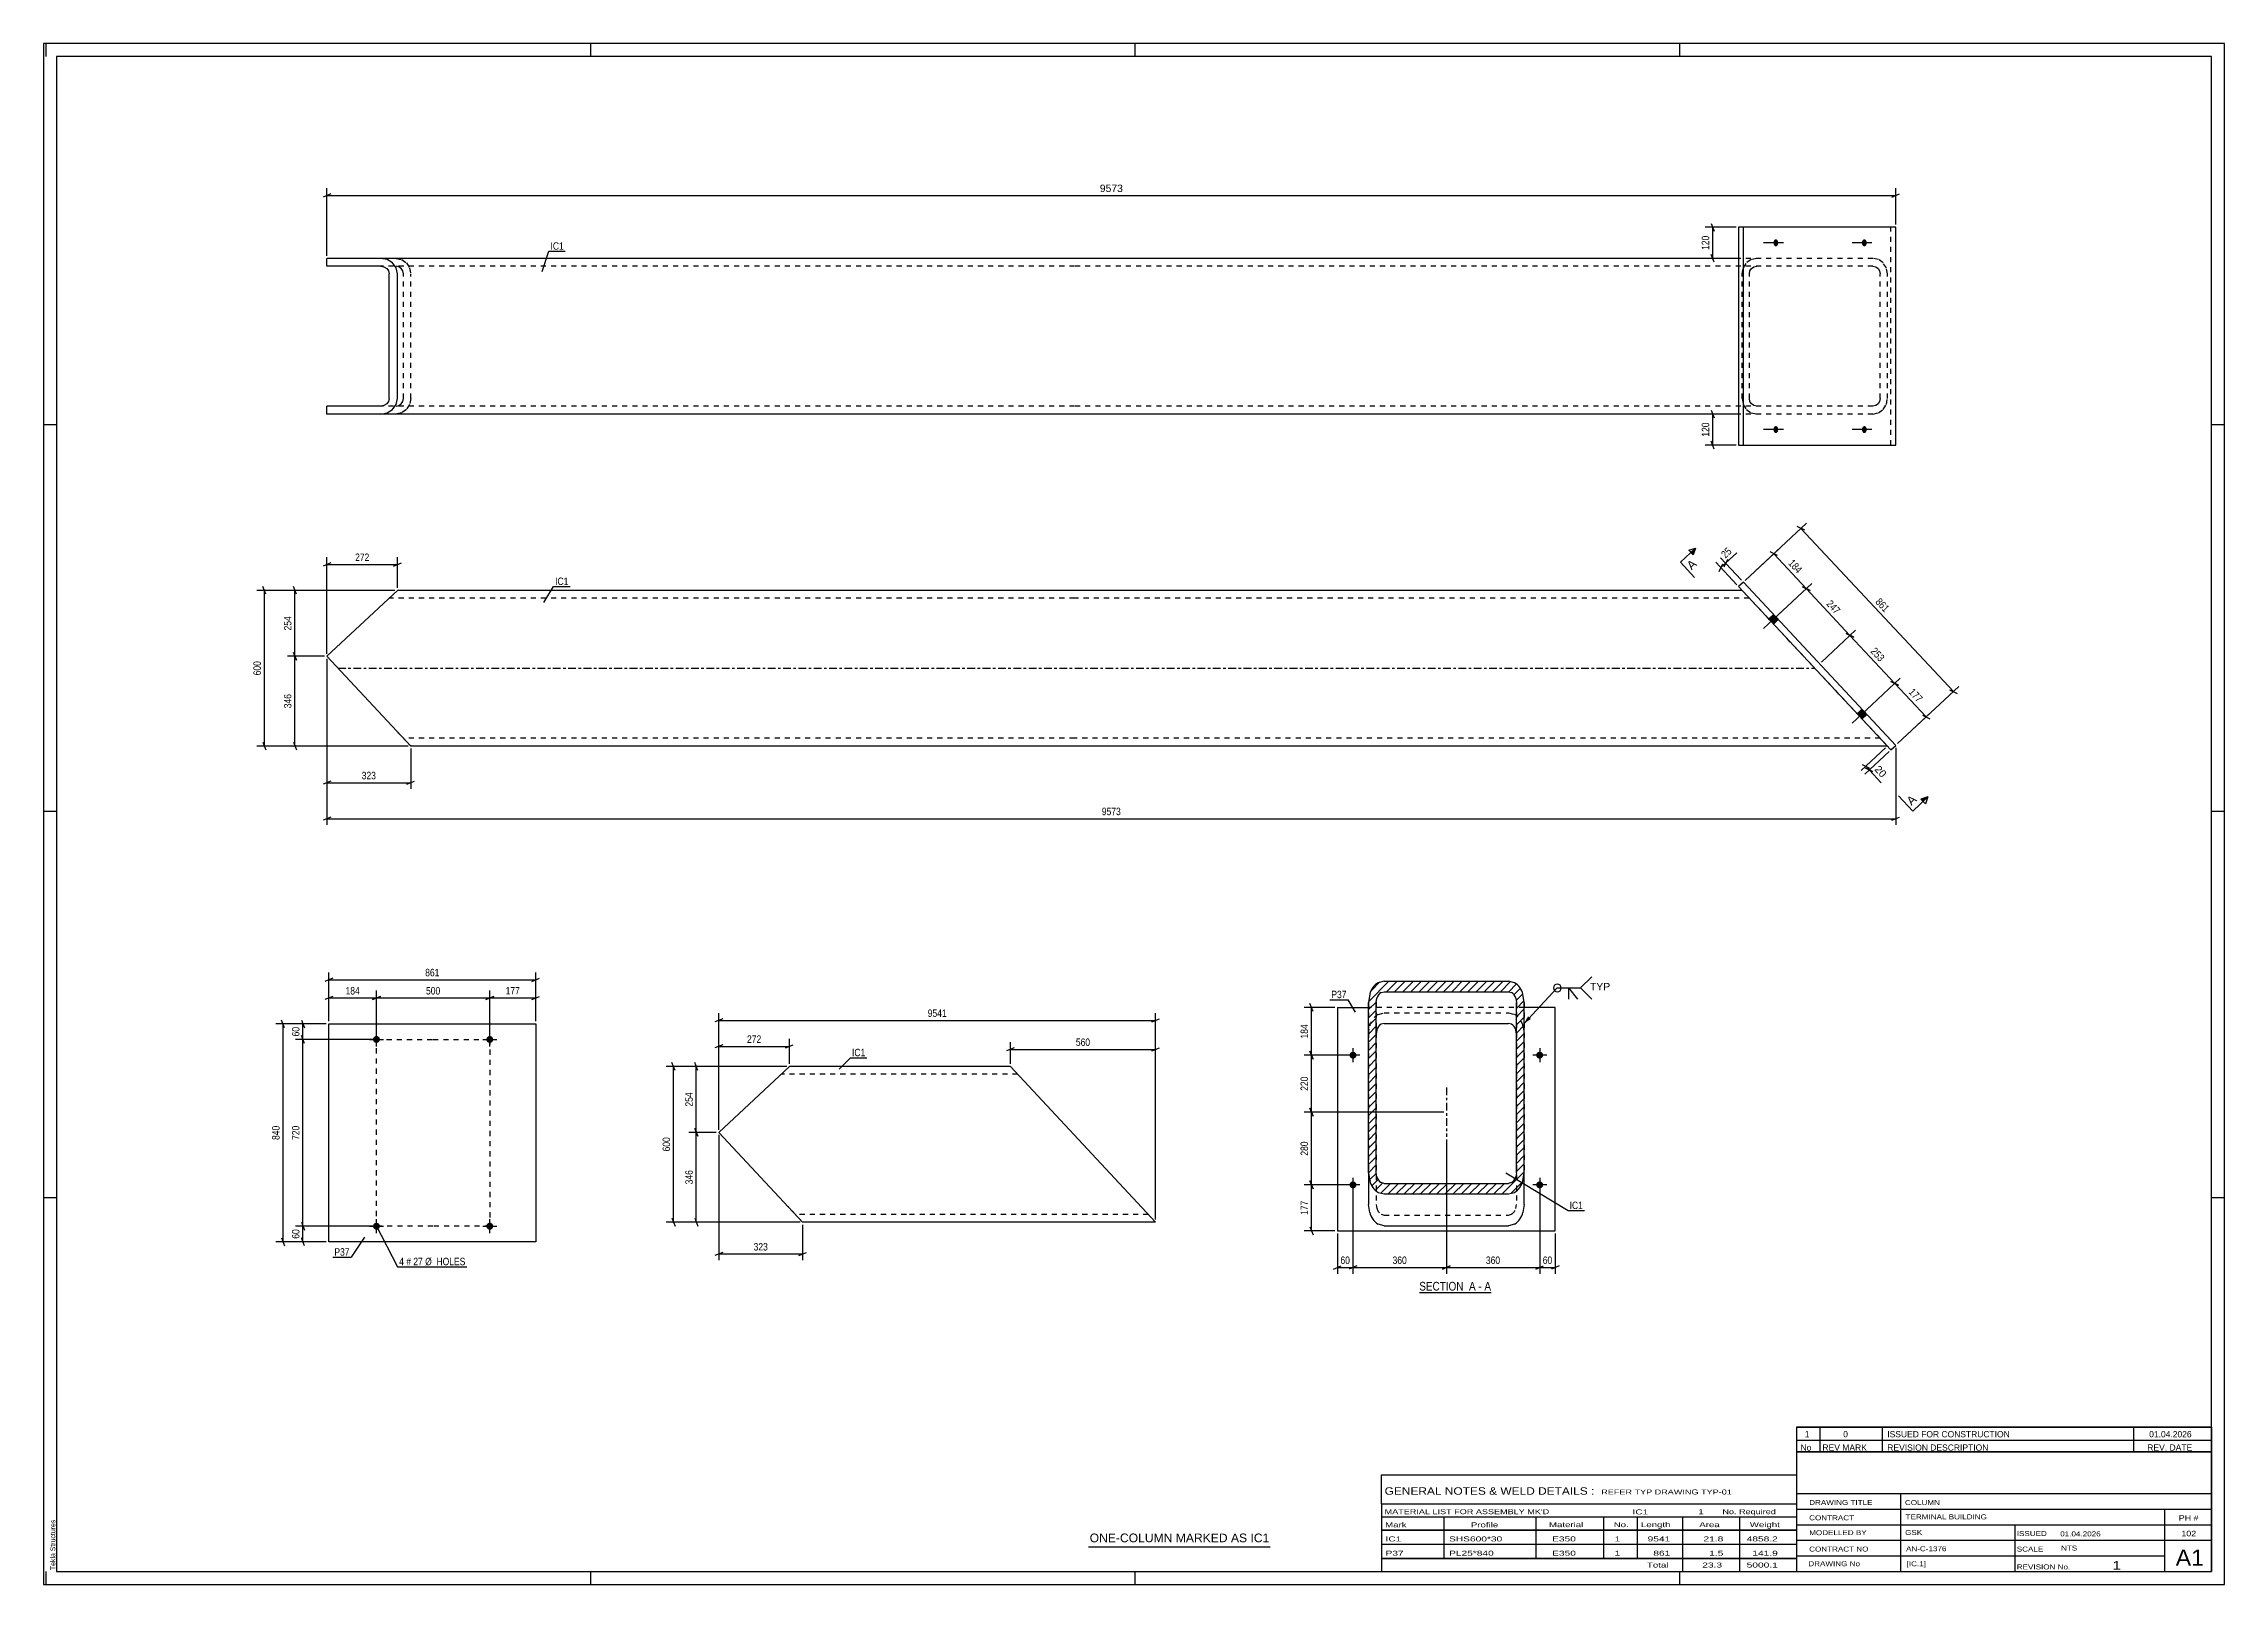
# Paper-space layout 'Layout1' of a CAD drawing. Header units: millimetres. Extents: x 0 to 841, y 0 to 594.
# The model-space entities are those that its viewports show. They can reach past a viewport. Long polylines and large blocks are cut down to what shows.
import ezdxf

# ---------------------------------------------------------------- set-up
doc = ezdxf.new("R2010")
doc.units = ezdxf.units.MM
doc.linetypes.add('DXK_LINE_DOT2', pattern=[3.9198, 1.9599, -1.9599])
doc.linetypes.add('DXK_LINE_DOT3', pattern=[5.9187, 2.979, -0.9799, 0.9799, -0.9799])
doc.layers.add('Viewport layer', color=7, linetype='Continuous', plot=False)
doc.styles.add('Arial', font='ARIAL.TTF', dxfattribs={"height": 0.2})
doc.styles.add('Arial Narrow', font='ARIALN.TTF', dxfattribs={"height": 0.2})

# ---------------------------------------------------------------- blocks, each defined once
blk = doc.blocks.new('Unknown-727412325-1129')
at = {"color": 5, "linetype": 'Continuous'}
for p, q in [((841, 594), (0, 594)), ((0, 594), (0, 0)), ((1, 589), (1, 594)), ((836, 589), (5, 589)), ((5, 589), (5, 5)), ((211, 589), (211, 594)), ((421, 589), (421, 594)), ((631, 589), (631, 594)), ((836, 5), (836, 589)), ((841, 0), (841, 594)), ((5, 447), (0, 447)), ((841, 447), (836, 447)), ((5, 298), (0, 298)), ((841, 298), (836, 298)), ((5, 149), (0, 149)), ((841, 149), (836, 149)), ((0, 0), (841, 0)), ((1, 0), (1, 5)), ((5, 5), (836, 5)), ((211, 0), (211, 5)), ((421, 0), (421, 5)), ((631, 0), (631, 5))]:
    blk.add_line(p, q, dxfattribs=at)
at = {"color": 174, "linetype": 'Continuous', "style": 'Arial'}
blk.add_text('Tekla Structures', height=1.9102, rotation=90, dxfattribs=at).set_placement((4.5, 5.5))
blk = doc.blocks.new('Unknown-727412325-13 - 4090')
at = {"color": 6, "linetype": 'Continuous'}
blk.add_line((530.54, 112.53), (558.19, 112.53), dxfattribs=at)
at = {"color": 0, "linetype": 'Continuous'}
blk.add_wipeout([(548.65, 113.28), (548.65, 116.78), (530.54, 116.78), (530.54, 113.28)], dxfattribs=at)
blk.add_wipeout([(552.25, 113.28), (552.25, 116.78), (549.7, 116.78), (549.7, 113.28)], dxfattribs=at)
at = {"color": 7, "linetype": 'Continuous', "style": 'Arial Narrow'}
blk.add_text('SECTION ', height=3.34, dxfattribs=at).set_placement((530.54, 113.28))
at = {"color": 0, "linetype": 'Continuous'}
blk.add_wipeout([(554.58, 113.28), (554.58, 116.78), (553.3, 116.78), (553.3, 113.28)], dxfattribs=at)
blk.add_wipeout([(558.19, 113.28), (558.19, 116.78), (555.63, 116.78), (555.63, 113.28)], dxfattribs=at)
at = {"color": 7, "linetype": 'Continuous', "style": 'Arial Narrow'}
for s, p in [('A', (549.7, 113.28)), ('-', (553.3, 113.28)), ('A', (555.63, 113.28))]:
    blk.add_text(s, height=3.34, dxfattribs=at).set_placement(p)
blk = doc.blocks.new('Part-727412325-3286 - 3285')
at = {"color": 2, "linetype": 'Continuous'}
for p, q in [((110, 132.08), (110, 216.08)), ((110, 216.08), (150.16, 216.08)), ((150.26, 216.08), (189.79, 216.08)), ((189.79, 216.08), (189.79, 132.08)), ((150.16, 132.08), (110, 132.08)), ((189.79, 132.08), (150.26, 132.08))]:
    blk.add_line(p, q, dxfattribs=at)
blk = doc.blocks.new('Bolt-727412325-3287 - 3285')
at = {"linetype": 'Continuous'}
for points in [[(128.36, 211.43, -1), (128.36, 208.73, -1)], [(172.06, 211.43, -1), (172.06, 208.73, -1)]]:
    blk.add_hatch(color=1, dxfattribs=at).paths.add_polyline_path(points)
at = {"color": 1, "linetype": 'Continuous'}
for p, q in [((128.36, 207.38), (128.36, 212.78)), ((172.06, 207.38), (172.06, 212.78)), ((125.66, 210.08), (131.06, 210.08)), ((169.36, 210.08), (174.76, 210.08))]:
    blk.add_line(p, q, dxfattribs=at)
blk = doc.blocks.new('Bolt-727412325-3288 - 3285')
at = {"linetype": 'Continuous'}
for points in [[(128.36, 139.43, -1), (128.36, 136.73, -1)], [(172.06, 139.43, -1), (172.06, 136.73, -1)]]:
    blk.add_hatch(color=1, dxfattribs=at).paths.add_polyline_path(points)
at = {"color": 1, "linetype": 'Continuous'}
for p, q in [((125.66, 138.08), (131.06, 138.08)), ((128.36, 135.38), (128.36, 140.78)), ((169.36, 138.08), (174.76, 138.08)), ((172.06, 135.38), (172.06, 140.78))]:
    blk.add_line(p, q, dxfattribs=at)
blk = doc.blocks.new('Bolt-727412325-1882 - 1874')
at = {"linetype": 'Continuous'}
for points in [[(668.95, 371.96), (667.11, 373.93), (665.28, 372.23), (667.12, 370.25)], [(703.08, 335.42), (701.23, 337.39), (699.41, 335.68), (701.25, 333.71)]]:
    blk.add_hatch(color=1, dxfattribs=at).paths.add_polyline_path(points)
at = {"color": 1, "linetype": 'Continuous'}
for p, q in [((670.95, 375.68), (663.28, 368.51)), ((667.11, 373.93), (665.28, 372.23)), ((668.95, 371.96), (667.12, 370.25)), ((705.08, 339.13), (697.4, 331.97)), ((701.23, 337.39), (699.41, 335.68)), ((703.08, 335.42), (701.25, 333.71))]:
    blk.add_line(p, q, dxfattribs=at)
blk = doc.blocks.new('Part-727412325-1876 - 1874')
at = {"color": 2, "linetype": 'Continuous'}
for p, q in [((655.49, 386.37), (653.67, 384.66)), ((653.67, 384.66), (712.43, 321.74)), ((714.25, 323.45), (655.49, 386.37)), ((712.43, 321.74), (714.25, 323.45))]:
    blk.add_line(p, q, dxfattribs=at)
blk = doc.blocks.new('Part-727412325-1881 - 1874')
at = {"color": 2, "linetype": 'Continuous'}
for p, q in [((109.26, 357.8), (136.46, 383.2)), ((397.57, 383.2), (136.46, 383.2)), ((655.03, 383.2), (397.67, 383.2)), ((141.57, 323.2), (109.26, 357.8)), ((397.57, 323.2), (141.57, 323.2)), ((711.06, 323.2), (397.67, 323.2))]:
    blk.add_line(p, q, dxfattribs=at)
at = {"color": 7, "linetype": 'DXK_LINE_DOT2'}
for p, q in [((397.57, 380.2), (133.25, 380.2)), ((657.83, 380.2), (397.67, 380.2)), ((711.06, 323.2), (655.03, 383.2)), ((135.96, 329.2), (141.57, 323.2)), ((397.57, 326.2), (138.76, 326.2)), ((708.26, 326.2), (397.67, 326.2))]:
    blk.add_line(p, q, dxfattribs=at)
at = {"color": 7, "linetype": 'DXK_LINE_DOT3'}
for p, q in [((113.55, 353.2), (397.57, 353.2)), ((397.67, 353.2), (683.05, 353.2))]:
    blk.add_line(p, q, dxfattribs=at)
blk = doc.blocks.new('Bolt-727412325-1883 - 1874')
at = {"linetype": 'Continuous'}
for points in [[(668.95, 371.96), (667.11, 373.93), (665.28, 372.23), (667.12, 370.25)], [(703.08, 335.42), (701.23, 337.39), (699.41, 335.68), (701.25, 333.71)]]:
    blk.add_hatch(color=1, dxfattribs=at).paths.add_polyline_path(points)
at = {"color": 1, "linetype": 'Continuous'}
for p, q in [((670.95, 375.68), (663.28, 368.51)), ((667.11, 373.93), (665.28, 372.23)), ((668.95, 371.96), (667.12, 370.25)), ((705.08, 339.13), (697.4, 331.97)), ((701.23, 337.39), (699.41, 335.68)), ((703.08, 335.42), (701.25, 333.71))]:
    blk.add_line(p, q, dxfattribs=at)
blk = doc.blocks.new('Part-727412325-3295 - 3294')
at = {"color": 2, "linetype": 'Continuous'}
for p, q in [((260.4, 174.25), (287.6, 199.65)), ((332.71, 199.65), (287.6, 199.65)), ((372.81, 199.65), (332.81, 199.65)), ((428.84, 139.65), (372.81, 199.65)), ((292.71, 139.65), (260.4, 174.25)), ((332.71, 139.65), (292.71, 139.65)), ((428.84, 139.65), (332.81, 139.65))]:
    blk.add_line(p, q, dxfattribs=at)
at = {"color": 7, "linetype": 'DXK_LINE_DOT2'}
for p, q in [((332.71, 196.65), (284.39, 196.65)), ((375.61, 196.65), (332.81, 196.65)), ((292.71, 139.65), (287.11, 145.65)), ((332.71, 142.65), (289.91, 142.65)), ((426.04, 142.65), (332.81, 142.65))]:
    blk.add_line(p, q, dxfattribs=at)
blk = doc.blocks.new('Part-727412325-1853 - 1851')
at = {"color": 2, "linetype": 'Continuous'}
for p, q in [((653.67, 523.21), (653.67, 439.21)), ((714.25, 523.21), (653.67, 523.21)), ((655.49, 439.21), (655.49, 523.21)), ((714.25, 439.21), (714.25, 523.21)), ((653.67, 439.21), (714.25, 439.21))]:
    blk.add_line(p, q, dxfattribs=at)
at = {"color": 7, "linetype": 'DXK_LINE_DOT2'}
blk.add_line((712.43, 439.21), (712.43, 523.21), dxfattribs=at)
blk = doc.blocks.new('Part-727412325-1858 - 1851')
at = {"color": 2, "linetype": 'Continuous'}
for p, q in [((109.26, 508.21), (109.26, 511.21)), ((397.57, 511.21), (109.26, 511.21)), ((130.03, 508.21), (109.26, 508.21)), ((132.49, 510.75), (130.03, 511.21)), ((130.03, 508.21), (131.26, 507.98)), ((131.26, 507.98), (132.31, 507.33)), ((132.31, 507.33), (133, 506.35)), ((134.58, 509.45), (132.49, 510.75)), ((133, 506.35), (133.25, 505.21)), ((133.25, 457.21), (133.25, 505.21)), ((135.97, 507.5), (134.58, 509.45)), ((136.46, 505.21), (135.97, 507.5)), ((136.46, 457.21), (136.46, 505.21)), ((653.67, 511.21), (397.67, 511.21)), ((109.26, 451.21), (109.26, 454.21)), ((130.03, 454.21), (109.26, 454.21)), ((131.26, 454.43), (130.03, 454.21)), ((132.31, 455.09), (131.26, 454.43)), ((133, 456.06), (132.31, 455.09)), ((133.25, 457.21), (133, 456.06)), ((134.58, 452.96), (135.97, 454.91)), ((135.97, 454.91), (136.46, 457.21)), ((397.57, 451.21), (109.26, 451.21)), ((130.03, 451.21), (132.49, 451.66)), ((132.49, 451.66), (134.58, 452.96)), ((653.67, 451.21), (397.67, 451.21))]:
    blk.add_line(p, q, dxfattribs=at)
at = {"color": 7, "linetype": 'DXK_LINE_DOT2'}
for p, q in [((397.57, 511.21), (130.03, 511.21)), ((397.57, 508.21), (130.03, 508.21)), ((135.96, 511.21), (138.11, 510.75)), ((137.03, 507.98), (135.96, 508.21)), ((137.94, 507.33), (137.03, 507.98)), ((138.55, 506.35), (137.94, 507.33)), ((138.11, 510.75), (139.92, 509.45)), ((138.76, 505.21), (138.55, 506.35)), ((138.76, 457.21), (138.76, 505.21)), ((139.92, 509.45), (141.14, 507.5)), ((141.14, 507.5), (141.57, 505.21)), ((141.57, 457.21), (141.57, 505.21)), ((705.46, 511.21), (397.67, 511.21)), ((705.46, 508.21), (397.67, 508.21)), ((655.03, 505.21), (655.46, 507.5)), ((655.03, 457.21), (655.03, 505.21)), ((655.46, 507.5), (655.49, 507.56)), ((655.49, 507.56), (656.67, 509.45)), ((658.49, 510.75), (656.67, 509.45)), ((657.83, 505.21), (658.05, 506.35)), ((657.83, 457.21), (657.83, 505.21)), ((658.05, 506.35), (658.65, 507.33)), ((660.63, 511.21), (658.49, 510.75)), ((658.65, 507.33), (659.56, 507.98)), ((659.56, 507.98), (660.63, 508.21)), ((707.6, 510.75), (705.46, 511.21)), ((705.46, 508.21), (706.53, 507.98)), ((706.53, 507.98), (707.44, 507.33)), ((707.44, 507.33), (708.05, 506.35)), ((709.42, 509.45), (707.6, 510.75)), ((708.05, 506.35), (708.26, 505.21)), ((708.26, 457.21), (708.26, 505.21)), ((710.64, 507.5), (709.42, 509.45)), ((711.06, 505.21), (710.64, 507.5)), ((711.06, 457.21), (711.06, 505.21)), ((397.57, 454.21), (130.03, 454.21)), ((135.96, 454.21), (137.03, 454.43)), ((137.03, 454.43), (137.94, 455.09)), ((137.94, 455.09), (138.55, 456.06)), ((138.55, 456.06), (138.76, 457.21)), ((141.14, 454.91), (139.92, 452.96)), ((141.57, 457.21), (141.14, 454.91)), ((705.46, 454.21), (397.67, 454.21)), ((655.03, 457.21), (655.46, 454.91)), ((655.46, 454.91), (656.67, 452.96)), ((658.05, 456.06), (657.83, 457.21)), ((658.65, 455.09), (658.05, 456.06)), ((659.56, 454.43), (658.65, 455.09)), ((660.63, 454.21), (659.56, 454.43)), ((706.53, 454.43), (705.46, 454.21)), ((707.44, 455.09), (706.53, 454.43)), ((708.05, 456.06), (707.44, 455.09)), ((708.26, 457.21), (708.05, 456.06)), ((709.42, 452.96), (710.64, 454.91)), ((710.64, 454.91), (711.06, 457.21)), ((138.11, 451.66), (135.96, 451.21)), ((139.92, 452.96), (138.11, 451.66)), ((705.46, 451.21), (653.67, 451.21)), ((656.67, 452.96), (658.49, 451.66)), ((658.49, 451.66), (660.63, 451.21)), ((705.46, 451.21), (707.6, 451.66)), ((707.6, 451.66), (709.42, 452.96))]:
    blk.add_line(p, q, dxfattribs=at)
blk = doc.blocks.new('Bolt-727412325-1859 - 1851')
at = {"linetype": 'Continuous'}
for points in [[(667.11, 517.21), (667.13, 517.49), (667.19, 517.76), (667.28, 518), (667.41, 518.21), (667.57, 518.38), (667.74, 518.49), (667.93, 518.55), (668.13, 518.55), (668.31, 518.49), (668.49, 518.38), (668.65, 518.21), (668.77, 518), (668.87, 517.76), (668.93, 517.49), (668.95, 517.21), (668.93, 516.93), (668.87, 516.66), (668.77, 516.41), (668.65, 516.2), (668.49, 516.04), (668.31, 515.92), (668.13, 515.86), (667.93, 515.86), (667.74, 515.92), (667.57, 516.04), (667.41, 516.2), (667.28, 516.41), (667.19, 516.66), (667.13, 516.93)], [(701.23, 517.21), (701.25, 517.49), (701.31, 517.76), (701.41, 518), (701.54, 518.21), (701.69, 518.38), (701.87, 518.49), (702.06, 518.55), (702.25, 518.55), (702.44, 518.49), (702.62, 518.38), (702.77, 518.21), (702.9, 518), (703, 517.76), (703.06, 517.49), (703.08, 517.21), (703.06, 516.93), (703, 516.66), (702.9, 516.41), (702.77, 516.2), (702.62, 516.04), (702.44, 515.92), (702.25, 515.86), (702.06, 515.86), (701.87, 515.92), (701.69, 516.04), (701.54, 516.2), (701.41, 516.41), (701.31, 516.66), (701.25, 516.93)]]:
    blk.add_hatch(color=1, dxfattribs=at).paths.add_polyline_path(points)
at = {"color": 1, "linetype": 'Continuous'}
for p, q in [((670.95, 517.21), (663.28, 517.21)), ((705.08, 517.21), (697.4, 517.21))]:
    blk.add_line(p, q, dxfattribs=at)
blk = doc.blocks.new('Bolt-727412325-1860 - 1851')
at = {"linetype": 'Continuous'}
for points in [[(667.11, 445.21), (667.13, 445.49), (667.19, 445.76), (667.28, 446), (667.41, 446.21), (667.57, 446.38), (667.74, 446.49), (667.93, 446.55), (668.13, 446.55), (668.31, 446.49), (668.49, 446.38), (668.65, 446.21), (668.77, 446), (668.87, 445.76), (668.93, 445.49), (668.95, 445.21), (668.93, 444.93), (668.87, 444.66), (668.77, 444.41), (668.65, 444.2), (668.49, 444.04), (668.31, 443.92), (668.13, 443.86), (667.93, 443.86), (667.74, 443.92), (667.57, 444.04), (667.41, 444.2), (667.28, 444.41), (667.19, 444.66), (667.13, 444.93)], [(701.23, 445.21), (701.25, 445.49), (701.31, 445.76), (701.41, 446), (701.54, 446.21), (701.69, 446.38), (701.87, 446.49), (702.06, 446.55), (702.25, 446.55), (702.44, 446.49), (702.62, 446.38), (702.77, 446.21), (702.9, 446), (703, 445.76), (703.06, 445.49), (703.08, 445.21), (703.06, 444.93), (703, 444.66), (702.9, 444.41), (702.77, 444.2), (702.62, 444.04), (702.44, 443.92), (702.25, 443.86), (702.06, 443.86), (701.87, 443.92), (701.69, 444.04), (701.54, 444.2), (701.41, 444.41), (701.31, 444.66), (701.25, 444.93)]]:
    blk.add_hatch(color=1, dxfattribs=at).paths.add_polyline_path(points)
at = {"color": 1, "linetype": 'Continuous'}
for p, q in [((670.95, 445.21), (663.28, 445.21)), ((705.08, 445.21), (697.4, 445.21))]:
    blk.add_line(p, q, dxfattribs=at)
blk = doc.blocks.new('Part-727412325-4341 - 4090')
at = {"color": 2, "linetype": 'Continuous'}
for p, q in [((498.95, 222.39), (510.95, 222.39)), ((498.95, 222.39), (498.95, 136.29)), ((582.95, 222.39), (570.95, 222.39)), ((582.95, 136.29), (582.95, 222.39)), ((498.95, 136.29), (582.95, 136.29))]:
    blk.add_line(p, q, dxfattribs=at)
at = {"color": 7, "linetype": 'DXK_LINE_DOT2'}
blk.add_line((570.95, 222.39), (510.95, 222.39), dxfattribs=at)
blk = doc.blocks.new('Bolt-727412325-4533 - 4090')
at = {"linetype": 'Continuous'}
for points in [[(578.3, 204.02, -1), (575.6, 204.02, -1)], [(578.3, 154.02, -1), (575.6, 154.02, -1)]]:
    blk.add_hatch(color=1, dxfattribs=at).paths.add_polyline_path(points)
at = {"color": 1, "linetype": 'Continuous'}
for p, q in [((579.65, 204.02), (574.25, 204.02)), ((576.95, 206.72), (576.95, 201.32)), ((579.65, 154.02), (574.25, 154.02)), ((576.95, 156.72), (576.95, 151.32))]:
    blk.add_line(p, q, dxfattribs=at)
blk = doc.blocks.new('Part-727412325-4342 - 4090')
at = {"linetype": 'Continuous'}
h = blk.add_hatch(dxfattribs=at)
h.set_pattern_fill('', scale=0.7, style=0, pattern_type=0)
h.set_pattern_definition([(45, (510.9482, 158.7087), (-1.571545, 1.571545), [])])
h.paths.add_polyline_path([(510.95, 224.38), (510.95, 158.71), (511.4, 155.57), (512.71, 152.9), (514.65, 151.12), (516.95, 150.5), (564.95, 150.5), (567.24, 151.12), (569.19, 152.9), (570.49, 155.57), (570.95, 158.71), (570.95, 224.38), (570.49, 227.53), (569.19, 230.19), (567.24, 231.97), (564.95, 232.59), (516.95, 232.59), (514.65, 231.97), (512.71, 230.19), (511.4, 227.53)])
h.paths.add_polyline_path([(514.83, 227.29), (515.8, 228.18), (516.95, 228.49), (564.95, 228.49), (566.1, 228.18), (567.07, 227.29), (567.72, 225.96), (567.95, 224.38), (567.95, 158.71), (567.72, 157.14), (567.07, 155.81), (566.1, 154.92), (564.95, 154.6), (516.95, 154.6), (515.8, 154.92), (514.83, 155.81), (514.18, 157.14), (513.95, 158.71), (513.95, 224.38), (514.18, 225.96)])
at = {"color": 2, "linetype": 'Continuous'}
for p, q in [((511.4, 227.53), (510.95, 224.38)), ((516.95, 232.59), (514.65, 231.97)), ((515.8, 228.18), (516.95, 228.49)), ((516.95, 232.59), (564.95, 232.59)), ((516.95, 228.49), (564.95, 228.49)), ((567.24, 231.97), (564.95, 232.59)), ((564.95, 228.49), (566.1, 228.18)), ((570.95, 224.38), (570.49, 227.53)), ((510.95, 158.71), (510.95, 224.38)), ((513.95, 224.38), (514.18, 225.96)), ((513.95, 158.71), (513.95, 224.38)), ((567.72, 225.96), (567.95, 224.38)), ((567.95, 158.71), (567.95, 224.38)), ((570.95, 158.71), (570.95, 224.38)), ((514.18, 213.75), (513.95, 212.18)), ((516.95, 216.28), (515.8, 215.97)), ((516.95, 216.28), (564.95, 216.28)), ((566.1, 215.97), (564.95, 216.28)), ((567.95, 212.18), (567.72, 213.75)), ((510.95, 158.71), (510.95, 146.5)), ((510.95, 158.71), (511.4, 155.57)), ((514.18, 157.14), (513.95, 158.71)), ((516.95, 154.6), (515.8, 154.92)), ((516.95, 154.6), (564.95, 154.6)), ((566.1, 154.92), (564.95, 154.6)), ((567.95, 158.71), (567.72, 157.14)), ((570.49, 155.57), (570.95, 158.71)), ((570.95, 146.5), (570.95, 158.71)), ((511.4, 143.36), (510.95, 146.5)), ((514.65, 151.12), (516.95, 150.5)), ((516.95, 150.5), (564.95, 150.5)), ((564.95, 150.5), (567.24, 151.12)), ((570.95, 146.5), (570.49, 143.36)), ((516.95, 138.29), (514.65, 138.92)), ((516.95, 138.29), (564.95, 138.29)), ((567.24, 138.92), (564.95, 138.29))]:
    blk.add_line(p, q, dxfattribs=at)
at = {"color": 7, "linetype": 'DXK_LINE_DOT2'}
for p, q in [((510.95, 224.38), (510.95, 158.71)), ((513.95, 224.38), (513.95, 146.5)), ((514.65, 219.76), (516.95, 220.39)), ((516.95, 220.39), (564.95, 220.39)), ((564.95, 220.39), (567.24, 219.76)), ((567.95, 224.38), (567.95, 146.5)), ((570.95, 224.38), (570.95, 158.71)), ((510.95, 212.18), (511.4, 215.32)), ((570.49, 215.32), (570.95, 212.18)), ((513.95, 146.5), (514.18, 144.93)), ((567.72, 144.93), (567.95, 146.5)), ((515.8, 142.71), (516.95, 142.4)), ((516.95, 142.4), (564.95, 142.4)), ((564.95, 142.4), (566.1, 142.71))]:
    blk.add_line(p, q, dxfattribs=at)
at = {"color": 7, "linetype": 'DXK_LINE_DOT3'}
blk.add_line((540.95, 191.55), (540.95, 172.52), dxfattribs=at)
at = {"color": 2, "linetype": 'Continuous'}
for centre, radius, start, end in [((518.66, 225.63), 7.5, 122.30136, 165.37534), ((517.8, 225.01), 3.75, 122.30136, 165.37534), ((564.09, 225.01), 3.75, 14.62466, 57.69864), ((563.24, 225.63), 7.5, 14.62466, 57.69864), ((517.8, 212.8), 3.75, 122.30136, 165.37534), ((564.09, 212.8), 3.75, 14.62466, 57.69864), ((518.66, 157.46), 7.5, 194.62466, 237.69864), ((517.8, 158.08), 3.75, 194.62466, 237.69864), ((564.09, 158.08), 3.75, 302.30136, 345.37534), ((563.24, 157.46), 7.5, 302.30136, 345.37534), ((518.66, 145.25), 7.5, 194.62466, 237.69864), ((563.24, 145.25), 7.5, 302.30136, 345.37534)]:
    blk.add_arc(centre, radius, start, end, dxfattribs=at)
at = {"color": 7, "linetype": 'DXK_LINE_DOT2'}
for centre, radius, start, end in [((518.66, 213.43), 7.5, 122.30136, 165.37534), ((563.24, 213.43), 7.5, 14.62466, 57.69864), ((517.8, 145.88), 3.75, 194.62466, 237.69864), ((564.09, 145.88), 3.75, 302.30136, 345.37534)]:
    blk.add_arc(centre, radius, start, end, dxfattribs=at)
blk = doc.blocks.new('Bolt-727412325-4532 - 4090')
at = {"linetype": 'Continuous'}
for points in [[(506.3, 204.02, -1), (503.6, 204.02, -1)], [(506.3, 154.02, -1), (503.6, 154.02, -1)]]:
    blk.add_hatch(color=1, dxfattribs=at).paths.add_polyline_path(points)
at = {"color": 1, "linetype": 'Continuous'}
for p, q in [((507.65, 204.02), (502.25, 204.02)), ((504.95, 206.72), (504.95, 201.32)), ((507.65, 154.02), (502.25, 154.02)), ((504.95, 156.72), (504.95, 151.32))]:
    blk.add_line(p, q, dxfattribs=at)
blk = doc.blocks.new('Rectangle-727412325-3836 - 3285')
at = {"color": 1, "linetype": 'DXK_LINE_DOT2'}
for p, q in [((128.36, 210.08), (150.16, 210.08)), ((128.36, 138.08), (128.36, 210.08)), ((150.26, 210.08), (172.06, 210.08)), ((172.06, 210.08), (172.06, 138.08)), ((150.16, 138.08), (128.36, 138.08)), ((172.06, 138.08), (150.26, 138.08))]:
    blk.add_line(p, q, dxfattribs=at)
blk = doc.blocks.new('StraightDimension-727412325-3858 - 3285')
at = {"color": 7, "linetype": 'Continuous'}
for p, q in [((110, 217.08), (110, 228.93)), ((128.36, 211.08), (128.36, 228.93)), ((111.5, 226.68), (108.5, 225.48)), ((110, 226.08), (128.36, 226.08)), ((126.86, 225.48), (129.86, 226.68))]:
    blk.add_line(p, q, dxfattribs=at)
at = {"color": 0}
blk.add_wipeout([(122.52, 226.83), (122.52, 231.03), (115.84, 231.03), (115.84, 226.83)], dxfattribs=at)
at = {"color": 3, "style": 'Arial Narrow'}
blk.add_text('184', height=2.863, dxfattribs=at).set_placement((116.44, 227.43))
blk = doc.blocks.new('StraightDimension-727412325-3857 - 3285')
at = {"color": 7, "linetype": 'Continuous'}
for p, q in [((128.36, 211.08), (128.36, 228.93)), ((172.06, 211.08), (172.06, 228.93)), ((129.86, 226.68), (126.86, 225.48)), ((128.36, 226.08), (172.06, 226.08)), ((170.56, 225.48), (173.56, 226.68))]:
    blk.add_line(p, q, dxfattribs=at)
at = {"color": 0}
blk.add_wipeout([(153.56, 226.83), (153.56, 231.03), (146.87, 231.03), (146.87, 226.83)], dxfattribs=at)
at = {"color": 3, "style": 'Arial Narrow'}
blk.add_text('500', height=2.863, dxfattribs=at).set_placement((147.47, 227.43))
blk = doc.blocks.new('StraightDimension-727412325-3856 - 3285')
at = {"color": 7, "linetype": 'Continuous'}
for p, q in [((172.06, 211.08), (172.06, 228.93)), ((189.79, 217.08), (189.79, 228.93)), ((173.56, 226.68), (170.56, 225.48)), ((172.06, 226.08), (189.79, 226.08)), ((188.29, 225.48), (191.29, 226.68))]:
    blk.add_line(p, q, dxfattribs=at)
at = {"color": 0}
blk.add_wipeout([(184.27, 226.83), (184.27, 231.03), (177.58, 231.03), (177.58, 226.83)], dxfattribs=at)
at = {"color": 3, "style": 'Arial Narrow'}
blk.add_text('177', height=2.863, dxfattribs=at).set_placement((178.18, 227.43))
blk = doc.blocks.new('StraightDimension-727412325-3991 - 3285')
at = {"color": 7, "linetype": 'Continuous'}
for p, q in [((109, 216.08), (97.15, 216.08)), ((99.4, 217.58), (100.6, 214.58)), ((100.6, 208.58), (99.4, 211.58)), ((100, 210.08), (100, 216.08)), ((127.36, 210.08), (97.15, 210.08))]:
    blk.add_line(p, q, dxfattribs=at)
at = {"color": 0}
blk.add_wipeout([(99.25, 215.51), (95.05, 215.51), (95.05, 210.65), (99.25, 210.65)], dxfattribs=at)
at = {"color": 3, "style": 'Arial Narrow'}
blk.add_text('60', height=2.863, rotation=90.00021, dxfattribs=at).set_placement((98.65, 211.25))
blk = doc.blocks.new('StraightDimension-727412325-3992 - 3285')
at = {"color": 7, "linetype": 'Continuous'}
for p, q in [((100.6, 208.58), (99.4, 211.58)), ((127.36, 210.08), (97.15, 210.08)), ((100, 138.08), (100, 210.08)), ((127.36, 138.08), (97.15, 138.08)), ((99.4, 139.58), (100.6, 136.58))]:
    blk.add_line(p, q, dxfattribs=at)
at = {"color": 0}
blk.add_wipeout([(99.25, 177.42), (95.05, 177.42), (95.05, 170.74), (99.25, 170.74)], dxfattribs=at)
at = {"color": 3, "style": 'Arial Narrow'}
blk.add_text('720', height=2.863, rotation=90.00021, dxfattribs=at).set_placement((98.65, 171.34))
blk = doc.blocks.new('StraightDimension-727412325-3993 - 3285')
at = {"color": 7, "linetype": 'Continuous'}
for p, q in [((127.36, 138.08), (97.15, 138.08)), ((99.4, 139.58), (100.6, 136.58)), ((100, 132.08), (100, 138.08)), ((109, 132.08), (97.15, 132.08)), ((100.6, 130.58), (99.4, 133.58))]:
    blk.add_line(p, q, dxfattribs=at)
at = {"color": 0}
blk.add_wipeout([(99.25, 137.51), (95.05, 137.51), (95.05, 132.65), (99.25, 132.65)], dxfattribs=at)
at = {"color": 3, "style": 'Arial Narrow'}
blk.add_text('60', height=2.863, rotation=90.00021, dxfattribs=at).set_placement((98.65, 133.25))
blk = doc.blocks.new('StraightDimension-727412325-4034 - 3285')
at = {"color": 7, "linetype": 'Continuous'}
for p, q in [((109, 216.08), (89.49, 216.08)), ((92.94, 214.58), (91.74, 217.58)), ((92.34, 132.08), (92.34, 216.08)), ((109, 132.08), (89.49, 132.08)), ((91.74, 133.58), (92.94, 130.58))]:
    blk.add_line(p, q, dxfattribs=at)
at = {"color": 0}
blk.add_wipeout([(91.59, 177.42), (87.39, 177.42), (87.39, 170.74), (91.59, 170.74)], dxfattribs=at)
at = {"color": 3, "style": 'Arial Narrow'}
blk.add_text('840', height=2.863, rotation=90.00021, dxfattribs=at).set_placement((90.99, 171.34))
blk = doc.blocks.new('StraightDimension-727412325-4045 - 3285')
at = {"color": 7, "linetype": 'Continuous'}
for p, q in [((110, 217.08), (110, 235.93)), ((189.79, 217.08), (189.79, 235.93)), ((111.5, 233.68), (108.5, 232.48)), ((110, 233.08), (189.79, 233.08)), ((188.29, 232.48), (191.29, 233.68))]:
    blk.add_line(p, q, dxfattribs=at)
at = {"color": 0}
blk.add_wipeout([(153.24, 233.83), (153.24, 238.03), (146.55, 238.03), (146.55, 233.83)], dxfattribs=at)
at = {"color": 3, "style": 'Arial Narrow'}
blk.add_text('861', height=2.863, dxfattribs=at).set_placement((147.15, 234.43))
blk = doc.blocks.new('StraightDimension-727412325-3098 - 1874')
at = {"color": 7, "linetype": 'Continuous'}
for p, q in [((108.26, 357.8), (94.06, 357.8)), ((97.51, 356.3), (96.31, 359.3)), ((96.91, 323.2), (96.91, 357.8)), ((140.57, 323.2), (94.06, 323.2)), ((96.31, 324.7), (97.51, 321.7))]:
    blk.add_line(p, q, dxfattribs=at)
at = {"color": 0}
blk.add_wipeout([(96.16, 343.84), (91.96, 343.84), (91.96, 337.16), (96.16, 337.16)], dxfattribs=at)
at = {"color": 3, "style": 'Arial Narrow'}
blk.add_text('346', height=2.863, rotation=90.00021, dxfattribs=at).set_placement((95.56, 337.76))
blk = doc.blocks.new('StraightDimension-727412325-5867 - 1874')
at = {"color": 7, "linetype": 'Continuous'}
for p, q in [((710.33, 322.52), (700.97, 313.78)), ((711.7, 321.06), (702.34, 312.32)), ((701.26, 316.1), (704.19, 314.73)), ((705.55, 313.27), (702.63, 314.64)), ((702.72, 315.42), (704.09, 313.96))]:
    blk.add_line(p, q, dxfattribs=at)
at = {"color": 0}
blk.add_wipeout([(708.85, 309.96), (711.92, 312.82), (708.07, 316.95), (705, 314.08)], dxfattribs=at)
at = {"color": 7, "linetype": 'Continuous'}
blk.add_line((704.09, 313.96), (708.66, 309.06), dxfattribs=at)
blk.add_line((704.09, 313.96), (708.66, 309.06), dxfattribs=at)
at = {"color": 3, "style": 'Arial'}
blk.add_text('20', height=2.865, rotation=-46.95962, dxfattribs=at).set_placement((705.84, 314.05))
blk = doc.blocks.new('StraightDimension-727412325-2904 - 1874')
at = {"color": 7, "linetype": 'Continuous'}
for p, q in [((702.89, 337.09), (715.97, 349.31)), ((715.35, 346.68), (712.43, 348.05)), ((713.89, 347.36), (725.99, 334.41)), ((714.99, 324.13), (728.07, 336.35)), ((724.53, 335.09), (727.45, 333.72))]:
    blk.add_line(p, q, dxfattribs=at)
at = {"color": 0}
blk.add_wipeout([(722.77, 338.95), (725.84, 341.82), (721.28, 346.71), (718.21, 343.84)], dxfattribs=at)
at = {"color": 3, "style": 'Arial Narrow'}
blk.add_text('177', height=2.863, rotation=-46.95962, dxfattribs=at).set_placement((719.06, 343.81))
blk = doc.blocks.new('StraightDimension-727412325-2905 - 1874')
at = {"color": 7, "linetype": 'Continuous'}
for p, q in [((685.6, 355.59), (698.69, 367.81)), ((698.07, 365.18), (695.15, 366.56)), ((696.61, 365.87), (713.89, 347.36)), ((702.89, 337.09), (715.97, 349.31)), ((712.43, 348.05), (715.35, 346.68))]:
    blk.add_line(p, q, dxfattribs=at)
at = {"color": 0}
blk.add_wipeout([(708.08, 354.69), (711.15, 357.55), (706.59, 362.44), (703.52, 359.57)], dxfattribs=at)
at = {"color": 3, "style": 'Arial Narrow'}
blk.add_text('253', height=2.863, rotation=-46.95962, dxfattribs=at).set_placement((704.37, 359.54))
blk = doc.blocks.new('StraightDimension-727412325-2906 - 1874')
at = {"color": 7, "linetype": 'Continuous'}
for p, q in [((668.76, 373.63), (681.85, 385.85)), ((681.23, 383.22), (678.3, 384.59)), ((679.76, 383.91), (696.61, 365.87)), ((685.6, 355.59), (698.69, 367.81)), ((695.15, 366.56), (698.07, 365.18))]:
    blk.add_line(p, q, dxfattribs=at)
at = {"color": 0}
blk.add_wipeout([(691.02, 372.96), (694.09, 375.82), (689.52, 380.71), (686.45, 377.84)], dxfattribs=at)
at = {"color": 3, "style": 'Arial Narrow'}
blk.add_text('247', height=2.863, rotation=-46.95962, dxfattribs=at).set_placement((687.3, 377.81))
blk = doc.blocks.new('StraightDimension-727412325-2907 - 1874')
at = {"color": 7, "linetype": 'Continuous'}
for p, q in [((656.22, 387.05), (669.31, 399.28)), ((668.69, 396.64), (665.77, 398.02)), ((667.23, 397.33), (679.76, 383.91)), ((668.76, 373.63), (681.85, 385.85)), ((678.3, 384.59), (681.23, 383.22))]:
    blk.add_line(p, q, dxfattribs=at)
at = {"color": 0}
blk.add_wipeout([(676.33, 388.69), (679.4, 391.55), (674.83, 396.44), (671.76, 393.57)], dxfattribs=at)
at = {"color": 3, "style": 'Arial Narrow'}
blk.add_text('184', height=2.863, rotation=-46.95962, dxfattribs=at).set_placement((672.61, 393.54))
blk = doc.blocks.new('StraightDimension-727412325-3050 - 1874')
at = {"color": 7, "linetype": 'Continuous'}
for p, q in [((109.26, 356.8), (109.26, 292.8)), ((714.25, 322.45), (714.25, 292.8)), ((110.76, 295.8), (107.76, 294.6)), ((109.26, 295.2), (714.25, 295.2)), ((712.75, 294.6), (715.75, 295.8))]:
    blk.add_line(p, q, dxfattribs=at)
at = {"color": 0}
blk.add_wipeout([(416.01, 295.95), (416.01, 300.15), (407.5, 300.15), (407.5, 295.95)], dxfattribs=at)
at = {"color": 3, "style": 'Arial Narrow'}
blk.add_text('9573', height=2.863, dxfattribs=at).set_placement((408.1, 296.55))
blk = doc.blocks.new('StraightDimension-727412325-3073 - 1874')
at = {"color": 7, "linetype": 'Continuous'}
for p, q in [((654.81, 387.1), (646.72, 395.76)), ((652.98, 385.4), (644.9, 394.06)), ((646.15, 390.51), (647.53, 393.44)), ((646.84, 391.97), (648.67, 393.68)), ((649.35, 395.14), (647.98, 392.22))]:
    blk.add_line(p, q, dxfattribs=at)
at = {"color": 0}
blk.add_wipeout([(652.09, 397.9), (649.22, 400.97), (645.67, 397.66), (648.54, 394.59)], dxfattribs=at)
at = {"color": 7, "linetype": 'Continuous'}
blk.add_line((648.67, 393.68), (652.98, 397.71), dxfattribs=at)
blk.add_line((648.67, 393.68), (652.98, 397.71), dxfattribs=at)
at = {"color": 3, "style": 'Arial Narrow'}
blk.add_text('25', height=2.863, rotation=43.04059, dxfattribs=at).set_placement((648.57, 395.43))
blk = doc.blocks.new('StraightDimension-727412325-3085 - 1874')
at = {"color": 7, "linetype": 'Continuous'}
for p, q in [((656.22, 387.05), (679.8, 409.07)), ((679.18, 406.44), (676.25, 407.81)), ((677.72, 407.13), (736.48, 344.2)), ((714.99, 324.13), (738.56, 346.15)), ((735.02, 344.89), (737.94, 343.52))]:
    blk.add_line(p, q, dxfattribs=at)
at = {"color": 0}
blk.add_wipeout([(709.93, 373.73), (713, 376.6), (708.43, 381.48), (705.36, 378.62)], dxfattribs=at)
at = {"color": 3, "style": 'Arial Narrow'}
blk.add_text('861', height=2.863, rotation=-46.95962, dxfattribs=at).set_placement((706.21, 378.59))
blk = doc.blocks.new('StraightDimension-727412325-3097 - 1874')
at = {"color": 7, "linetype": 'Continuous'}
for p, q in [((135.46, 383.2), (94.06, 383.2)), ((97.51, 381.7), (96.31, 384.7)), ((96.91, 357.8), (96.91, 383.2)), ((108.26, 357.8), (94.06, 357.8)), ((96.31, 359.3), (97.51, 356.3))]:
    blk.add_line(p, q, dxfattribs=at)
at = {"color": 0}
blk.add_wipeout([(96.16, 373.84), (91.96, 373.84), (91.96, 367.16), (96.16, 367.16)], dxfattribs=at)
at = {"color": 3, "style": 'Arial Narrow'}
blk.add_text('254', height=2.863, rotation=90.00021, dxfattribs=at).set_placement((95.56, 367.76))
blk = doc.blocks.new('StraightDimension-727412325-3134 - 1874')
at = {"color": 7, "linetype": 'Continuous'}
for p, q in [((109.26, 358.8), (109.26, 396.05)), ((136.46, 384.2), (136.46, 396.05)), ((110.76, 393.8), (107.76, 392.6)), ((109.26, 393.2), (136.46, 393.2)), ((134.96, 392.6), (137.96, 393.8))]:
    blk.add_line(p, q, dxfattribs=at)
at = {"color": 0}
blk.add_wipeout([(126.2, 393.95), (126.2, 398.15), (119.52, 398.15), (119.52, 393.95)], dxfattribs=at)
at = {"color": 3, "style": 'Arial Narrow'}
blk.add_text('272', height=2.863, dxfattribs=at).set_placement((120.12, 394.55))
blk = doc.blocks.new('StraightDimension-727412325-3160 - 1874')
at = {"color": 7, "linetype": 'Continuous'}
for p, q in [((109.26, 356.8), (109.26, 306.65)), ((141.57, 322.2), (141.57, 306.65)), ((110.76, 309.65), (107.76, 308.45)), ((109.26, 309.05), (141.57, 309.05)), ((140.07, 308.45), (143.07, 309.65))]:
    blk.add_line(p, q, dxfattribs=at)
at = {"color": 0}
blk.add_wipeout([(128.75, 309.8), (128.75, 314), (122.07, 314), (122.07, 309.8)], dxfattribs=at)
at = {"color": 3, "style": 'Arial Narrow'}
blk.add_text('323', height=2.863, dxfattribs=at).set_placement((122.67, 310.4))
blk = doc.blocks.new('StraightDimension-727412325-3182 - 1874')
at = {"color": 7, "linetype": 'Continuous'}
for p, q in [((135.46, 383.2), (82.27, 383.2)), ((85.72, 381.7), (84.52, 384.7)), ((85.12, 323.2), (85.12, 383.2)), ((140.57, 323.2), (82.27, 323.2)), ((84.52, 324.7), (85.72, 321.7))]:
    blk.add_line(p, q, dxfattribs=at)
at = {"color": 0}
blk.add_wipeout([(84.37, 356.55), (80.17, 356.55), (80.17, 349.86), (84.37, 349.86)], dxfattribs=at)
at = {"color": 3, "style": 'Arial Narrow'}
blk.add_text('600', height=2.863, rotation=90.00021, dxfattribs=at).set_placement((83.77, 350.46))
blk = doc.blocks.new('StraightDimension-727412325-3746 - 3294')
at = {"color": 7, "linetype": 'Continuous'}
for p, q in [((260.4, 175.25), (260.4, 220.27)), ((428.84, 140.65), (428.84, 220.27)), ((261.9, 218.02), (258.9, 216.82)), ((260.4, 217.42), (428.84, 217.42)), ((427.34, 216.82), (430.34, 218.02))]:
    blk.add_line(p, q, dxfattribs=at)
at = {"color": 0}
blk.add_wipeout([(348.88, 218.17), (348.88, 222.37), (340.36, 222.37), (340.36, 218.17)], dxfattribs=at)
at = {"color": 3, "style": 'Arial Narrow'}
blk.add_text('9541', height=2.863, dxfattribs=at).set_placement((340.96, 218.77))
blk = doc.blocks.new('StraightDimension-727412325-3351 - 3294')
at = {"color": 7, "linetype": 'Continuous'}
for p, q in [((259.4, 174.25), (248.83, 174.25)), ((252.28, 172.75), (251.08, 175.75)), ((251.68, 139.65), (251.68, 174.25)), ((291.71, 139.65), (248.83, 139.65)), ((251.08, 141.15), (252.28, 138.15))]:
    blk.add_line(p, q, dxfattribs=at)
at = {"color": 0}
blk.add_wipeout([(250.93, 160.3), (246.73, 160.3), (246.73, 153.61), (250.93, 153.61)], dxfattribs=at)
at = {"color": 3, "style": 'Arial Narrow'}
blk.add_text('346', height=2.863, rotation=90.00021, dxfattribs=at).set_placement((250.33, 154.21))
blk = doc.blocks.new('StraightDimension-727412325-3799 - 3294')
at = {"color": 7, "linetype": 'Continuous'}
for p, q in [((286.6, 199.65), (240.07, 199.65)), ((243.52, 198.15), (242.32, 201.15)), ((242.92, 139.65), (242.92, 199.65)), ((291.71, 139.65), (240.07, 139.65)), ((242.32, 141.15), (243.52, 138.15))]:
    blk.add_line(p, q, dxfattribs=at)
at = {"color": 0}
blk.add_wipeout([(242.17, 173), (237.97, 173), (237.97, 166.31), (242.17, 166.31)], dxfattribs=at)
at = {"color": 3, "style": 'Arial Narrow'}
blk.add_text('600', height=2.863, rotation=90.00021, dxfattribs=at).set_placement((241.57, 166.91))
blk = doc.blocks.new('StraightDimension-727412325-3346 - 3294')
at = {"color": 7, "linetype": 'Continuous'}
for p, q in [((260.4, 173.25), (260.4, 124.97)), ((292.71, 138.65), (292.71, 124.97)), ((261.9, 127.97), (258.9, 126.77)), ((260.4, 127.37), (292.71, 127.37)), ((291.21, 126.77), (294.21, 127.97))]:
    blk.add_line(p, q, dxfattribs=at)
at = {"color": 0}
blk.add_wipeout([(279.9, 128.12), (279.9, 132.32), (273.21, 132.32), (273.21, 128.12)], dxfattribs=at)
at = {"color": 3, "style": 'Arial Narrow'}
blk.add_text('323', height=2.863, dxfattribs=at).set_placement((273.81, 128.72))
blk = doc.blocks.new('StraightDimension-727412325-3338 - 3294')
at = {"color": 7, "linetype": 'Continuous'}
for p, q in [((374.31, 206.84), (371.31, 205.64)), ((372.81, 200.65), (372.81, 209.09)), ((372.81, 206.24), (428.84, 206.24)), ((427.34, 205.64), (430.34, 206.84)), ((428.84, 140.65), (428.84, 209.09))]:
    blk.add_line(p, q, dxfattribs=at)
at = {"color": 0}
blk.add_wipeout([(404.17, 206.99), (404.17, 211.19), (397.48, 211.19), (397.48, 206.99)], dxfattribs=at)
at = {"color": 3, "style": 'Arial Narrow'}
blk.add_text('560', height=2.863, dxfattribs=at).set_placement((398.08, 207.59))
blk = doc.blocks.new('StraightDimension-727412325-3350 - 3294')
at = {"color": 7, "linetype": 'Continuous'}
for p, q in [((286.6, 199.65), (248.83, 199.65)), ((252.28, 198.15), (251.08, 201.15)), ((251.68, 174.25), (251.68, 199.65)), ((259.4, 174.25), (248.83, 174.25)), ((251.08, 175.75), (252.28, 172.75))]:
    blk.add_line(p, q, dxfattribs=at)
at = {"color": 0}
blk.add_wipeout([(250.93, 190.3), (246.73, 190.3), (246.73, 183.61), (250.93, 183.61)], dxfattribs=at)
at = {"color": 3, "style": 'Arial Narrow'}
blk.add_text('254', height=2.863, rotation=90.00021, dxfattribs=at).set_placement((250.33, 184.21))
blk = doc.blocks.new('StraightDimension-727412325-3342 - 3294')
at = {"color": 7, "linetype": 'Continuous'}
for p, q in [((260.4, 175.25), (260.4, 210.27)), ((287.6, 200.65), (287.6, 210.27)), ((261.9, 208.02), (258.9, 206.82)), ((260.4, 207.42), (287.6, 207.42)), ((286.1, 206.82), (289.1, 208.02))]:
    blk.add_line(p, q, dxfattribs=at)
at = {"color": 0}
blk.add_wipeout([(277.34, 208.17), (277.34, 212.37), (270.66, 212.37), (270.66, 208.17)], dxfattribs=at)
at = {"color": 3, "style": 'Arial Narrow'}
blk.add_text('272', height=2.863, dxfattribs=at).set_placement((271.26, 208.77))
blk = doc.blocks.new('StraightDimension-727412325-5430 - 1851')
at = {"color": 7, "linetype": 'Continuous'}
for p, q in [((652.67, 523.21), (640.82, 523.21)), ((643.07, 524.71), (644.27, 521.71)), ((643.67, 511.21), (643.67, 523.21)), ((652.67, 511.21), (640.82, 511.21)), ((644.27, 509.71), (643.07, 512.71))]:
    blk.add_line(p, q, dxfattribs=at)
at = {"color": 0}
blk.add_wipeout([(642.92, 520.55), (638.72, 520.55), (638.72, 513.86), (642.92, 513.86)], dxfattribs=at)
at = {"color": 3, "style": 'Arial Narrow'}
blk.add_text('120', height=2.863, rotation=90.00021, dxfattribs=at).set_placement((642.32, 514.46))
blk = doc.blocks.new('StraightDimension-727412325-5435 - 1851')
at = {"color": 7, "linetype": 'Continuous'}
for p, q in [((652.67, 451.21), (640.82, 451.21)), ((643.07, 452.71), (644.27, 449.71)), ((643.67, 439.21), (643.67, 451.21)), ((652.67, 439.21), (640.82, 439.21)), ((644.27, 437.71), (643.07, 440.71))]:
    blk.add_line(p, q, dxfattribs=at)
at = {"color": 0}
blk.add_wipeout([(642.92, 448.55), (638.72, 448.55), (638.72, 441.86), (642.92, 441.86)], dxfattribs=at)
at = {"color": 3, "style": 'Arial Narrow'}
blk.add_text('120', height=2.863, rotation=90.00021, dxfattribs=at).set_placement((642.32, 442.46))
blk = doc.blocks.new('StraightDimension-727412325-5812 - 1851')
at = {"color": 7, "linetype": 'Continuous'}
for p, q in [((109.26, 512.21), (109.26, 538.28)), ((714.25, 524.21), (714.25, 538.28)), ((110.76, 536.03), (107.76, 534.83)), ((109.26, 535.43), (714.25, 535.43)), ((712.75, 534.83), (715.75, 536.03))]:
    blk.add_line(p, q, dxfattribs=at)
at = {"color": 0}
blk.add_wipeout([(416.8, 536.18), (416.8, 540.38), (406.71, 540.38), (406.71, 536.18)], dxfattribs=at)
at = {"color": 3, "style": 'Arial'}
blk.add_text('9573', height=2.865, dxfattribs=at).set_placement((407.31, 536.78))
blk = doc.blocks.new('StraightDimension-727412325-5091 - 4090')
at = {"color": 7, "linetype": 'Continuous'}
for p, q in [((503.95, 154.02), (486.1, 154.02)), ((489.55, 152.52), (488.35, 155.52)), ((488.95, 136.29), (488.95, 154.02)), ((497.95, 136.29), (486.1, 136.29)), ((488.35, 137.79), (489.55, 134.79))]:
    blk.add_line(p, q, dxfattribs=at)
at = {"color": 0}
blk.add_wipeout([(488.2, 148.5), (484, 148.5), (484, 141.82), (488.2, 141.82)], dxfattribs=at)
at = {"color": 3, "style": 'Arial Narrow'}
blk.add_text('177', height=2.863, rotation=90.00021, dxfattribs=at).set_placement((487.6, 142.42))
blk = doc.blocks.new('StraightDimension-727412325-4536 - 4090')
at = {"color": 7, "linetype": 'Continuous'}
for p, q in [((540.95, 171.52), (540.95, 119.78)), ((576.95, 153.02), (576.95, 119.78)), ((542.45, 122.78), (539.45, 121.58)), ((540.95, 122.18), (576.95, 122.18)), ((575.45, 121.58), (578.45, 122.78))]:
    blk.add_line(p, q, dxfattribs=at)
at = {"color": 0}
blk.add_wipeout([(562.29, 122.93), (562.29, 127.13), (555.61, 127.13), (555.61, 122.93)], dxfattribs=at)
at = {"color": 3, "style": 'Arial Narrow'}
blk.add_text('360', height=2.863, dxfattribs=at).set_placement((556.21, 123.53))
blk = doc.blocks.new('StraightDimension-727412325-4535 - 4090')
at = {"color": 7, "linetype": 'Continuous'}
for p, q in [((576.95, 153.02), (576.95, 119.78)), ((582.95, 135.29), (582.95, 119.78)), ((575.45, 121.58), (578.45, 122.78)), ((576.95, 122.18), (582.95, 122.18)), ((584.45, 122.78), (581.45, 121.58))]:
    blk.add_line(p, q, dxfattribs=at)
at = {"color": 0}
blk.add_wipeout([(582.38, 122.93), (582.38, 127.13), (577.52, 127.13), (577.52, 122.93)], dxfattribs=at)
at = {"color": 3, "style": 'Arial Narrow'}
blk.add_text('60', height=2.863, dxfattribs=at).set_placement((578.12, 123.53))
blk = doc.blocks.new('StraightDimension-727412325-4537 - 4090')
at = {"color": 7, "linetype": 'Continuous'}
for p, q in [((540.95, 171.52), (540.95, 119.78)), ((504.95, 153.02), (504.95, 119.78)), ((506.45, 122.78), (503.45, 121.58)), ((504.95, 122.18), (540.95, 122.18)), ((539.45, 121.58), (542.45, 122.78))]:
    blk.add_line(p, q, dxfattribs=at)
at = {"color": 0}
blk.add_wipeout([(526.29, 122.93), (526.29, 127.13), (519.61, 127.13), (519.61, 122.93)], dxfattribs=at)
at = {"color": 3, "style": 'Arial Narrow'}
blk.add_text('360', height=2.863, dxfattribs=at).set_placement((520.21, 123.53))
blk = doc.blocks.new('StraightDimension-727412325-4538 - 4090')
at = {"color": 7, "linetype": 'Continuous'}
for p, q in [((504.95, 153.02), (504.95, 119.78)), ((498.95, 135.29), (498.95, 119.78)), ((497.45, 121.58), (500.45, 122.78)), ((498.95, 122.18), (504.95, 122.18)), ((506.45, 122.78), (503.45, 121.58))]:
    blk.add_line(p, q, dxfattribs=at)
at = {"color": 0}
blk.add_wipeout([(504.38, 122.93), (504.38, 127.13), (499.52, 127.13), (499.52, 122.93)], dxfattribs=at)
at = {"color": 3, "style": 'Arial Narrow'}
blk.add_text('60', height=2.863, dxfattribs=at).set_placement((500.12, 123.53))
blk = doc.blocks.new('StraightDimension-727412325-5088 - 4090')
at = {"color": 7, "linetype": 'Continuous'}
for p, q in [((497.95, 222.39), (486.1, 222.39)), ((489.55, 220.89), (488.35, 223.89)), ((488.95, 204.02), (488.95, 222.39)), ((503.95, 204.02), (486.1, 204.02)), ((488.35, 205.52), (489.55, 202.52))]:
    blk.add_line(p, q, dxfattribs=at)
at = {"color": 0}
blk.add_wipeout([(488.2, 216.55), (484, 216.55), (484, 209.86), (488.2, 209.86)], dxfattribs=at)
at = {"color": 3, "style": 'Arial Narrow'}
blk.add_text('184', height=2.863, rotation=90.00021, dxfattribs=at).set_placement((487.6, 210.46))
blk = doc.blocks.new('StraightDimension-727412325-5089 - 4090')
at = {"color": 7, "linetype": 'Continuous'}
for p, q in [((503.95, 204.02), (486.1, 204.02)), ((489.55, 202.52), (488.35, 205.52)), ((488.95, 182.03), (488.95, 204.02)), ((539.95, 182.03), (486.1, 182.03)), ((488.35, 183.53), (489.55, 180.53))]:
    blk.add_line(p, q, dxfattribs=at)
at = {"color": 0}
blk.add_wipeout([(488.2, 196.37), (484, 196.37), (484, 189.68), (488.2, 189.68)], dxfattribs=at)
at = {"color": 3, "style": 'Arial Narrow'}
blk.add_text('220', height=2.863, rotation=90.00021, dxfattribs=at).set_placement((487.6, 190.28))
blk = doc.blocks.new('StraightDimension-727412325-5090 - 4090')
at = {"color": 7, "linetype": 'Continuous'}
for p, q in [((539.95, 182.03), (486.1, 182.03)), ((489.55, 180.53), (488.35, 183.53)), ((488.95, 154.02), (488.95, 182.03)), ((503.95, 154.02), (486.1, 154.02)), ((488.35, 155.52), (489.55, 152.52))]:
    blk.add_line(p, q, dxfattribs=at)
at = {"color": 0}
blk.add_wipeout([(488.2, 171.37), (484, 171.37), (484, 164.68), (488.2, 164.68)], dxfattribs=at)
at = {"color": 3, "style": 'Arial Narrow'}
blk.add_text('280', height=2.863, rotation=90.00021, dxfattribs=at).set_placement((487.6, 165.28))
blk = doc.blocks.new('Mark-727412325-3367 - 3285')
at = {"color": 0}
blk.add_wipeout([(117.98, 126.73), (117.98, 129.73), (112.13, 129.73), (112.13, 126.73)], dxfattribs=at)
blk.add_wipeout([(117.98, 126.73), (117.98, 129.73), (112.13, 129.73), (112.13, 126.73)], dxfattribs=at)
at = {"color": 30, "linetype": 'Continuous'}
for p in [(123.69, 133.8), (111.53, 126.13)]:
    blk.add_line(p, (118.58, 126.13), dxfattribs=at)
at = {"color": 3, "style": 'Arial Narrow'}
blk.add_text('P37', height=2.863, dxfattribs=at).set_placement((112.13, 126.73))
blk = doc.blocks.new('MarkSet-727412325-3816 - 3285')
at = {"color": 0}
blk.add_wipeout([(138.96, 123.04), (138.96, 126.04), (137.13, 126.04), (137.13, 123.04)], dxfattribs=at)
blk.add_wipeout([(138.96, 123.04), (138.96, 126.04), (137.13, 126.04), (137.13, 123.04)], dxfattribs=at)
blk.add_wipeout([(141.68, 123.04), (141.68, 126.04), (139.86, 126.04), (139.86, 123.04)], dxfattribs=at)
blk.add_wipeout([(141.68, 123.04), (141.68, 126.04), (139.86, 126.04), (139.86, 123.04)], dxfattribs=at)
at = {"color": 7, "linetype": 'Continuous'}
blk.add_line((128.07, 138.61), (136.53, 122.44), dxfattribs=at)
at = {"color": 0}
blk.add_wipeout([(146.24, 123.04), (146.24, 126.04), (142.58, 126.04), (142.58, 123.04)], dxfattribs=at)
blk.add_wipeout([(146.24, 123.04), (146.24, 126.04), (142.58, 126.04), (142.58, 123.04)], dxfattribs=at)
at = {"color": 3, "style": 'Arial Narrow'}
for s, p in [('4', (137.13, 123.04)), ('#', (139.86, 123.04))]:
    blk.add_text(s, height=2.86, dxfattribs=at).set_placement(p)
at = {"color": 0}
blk.add_wipeout([(162.67, 123.04), (162.67, 126.04), (147.14, 126.04), (147.14, 123.04)], dxfattribs=at)
blk.add_wipeout([(162.67, 123.04), (162.67, 126.04), (147.14, 126.04), (147.14, 123.04)], dxfattribs=at)
at = {"color": 7, "linetype": 'Continuous'}
blk.add_line((136.53, 122.44), (163.27, 122.44), dxfattribs=at)
at = {"color": 3, "style": 'Arial Narrow'}
for s, p in [('27', (142.58, 123.04)), ('Ø  HOLES', (147.14, 123.04))]:
    blk.add_text(s, height=2.863, dxfattribs=at).set_placement(p)
blk = doc.blocks.new('Unknown-727412325-6550')
at = {"color": 7, "linetype": 'Continuous'}
for p, q in [((676, 51.05), (676, 5)), ((676, 51.05), (836, 51.05)), ((836, 51), (836, 5)), ((676, 35), (836, 35)), ((716.14, 35), (716.14, 5)), ((676, 29), (836, 29)), ((818, 5.05), (818, 29.05)), ((676, 23), (836, 23)), ((676, 17), (836, 17)), ((760.14, 23), (760.14, 5)), ((676, 11), (818, 11)), ((676, 5), (836, 5))]:
    blk.add_line(p, q, dxfattribs=at)
at = {"color": 7, "style": 'Arial Narrow'}
for s, height, width, p in [('CONTRACT', 1.909, 1.425378, (680.88, 24.71)), ('DRAWING TITLE', 1.9089, 1.425378, (680.88, 30.61)), ('COLUMN', 1.909, 1.425378, (717.81, 30.59)), ('TERMINAL BUILDING', 1.9089, 1.425378, (718.06, 25.07)), ('MODELLED BY', 1.9089, 1.425378, (680.88, 18.98)), ('GSK', 1.909, 1.425378, (717.88, 19.04)), ('ISSUED', 1.909, 1.425378, (760.94, 18.64)), ('01.04.2026', 1.909, 1.425378, (777.69, 18.52)), ('DRAWING No', 1.909, 1.425378, (680.56, 7)), ('CONTRACT NO', 1.9089, 1.425378, (680.88, 12.66)), ('AN-C-1376', 1.909, 1.425378, (718.23, 12.78)), ('[IC.1]', 1.909, 1.425378, (718.46, 6.99)), ('SCALE', 1.909, 1.425378, (760.94, 12.65)), ('1', 3.34, 1.5, (797.91, 5.68)), ('A1', 6.204, 1.25, (822.24, 7.2)), ('REVISION No.', 1.9089, 1.425378, (760.94, 5.77))]:
    blk.add_text(s, height=height, dxfattribs=dict(at, width=width)).set_placement(p)
at = {"color": 7, "linetype": 'Continuous', "style": 'Arial Narrow'}
for s, height, width, p in [('PH #', 2.1, 1.42538, (823.4, 24.55)), ('102', 2.1, 1.42538, (824.41, 18.55)), ('NTS', 1.909, 1.425378, (778, 13.05))]:
    blk.add_text(s, height=height, dxfattribs=dict(at, width=width)).set_placement(p)
blk = doc.blocks.new('Unknown-727412325-6551')
at = {"color": 7, "linetype": 'Continuous'}
for p, q in [((516, 42.25), (676, 42.25)), ((516, 31), (516, 42.25)), ((676, 42.25), (676, 31)), ((516, 31), (676, 31)), ((516, 31), (516, 26)), ((516, 26), (676, 26)), ((516, 26), (516, 21)), ((540, 26), (540, 21)), ((575.5, 26), (575.5, 21)), ((601.5, 26), (601.5, 21)), ((614.5, 26), (614.5, 21)), ((632, 26), (632, 21)), ((654, 26), (654, 21)), ((676, 31), (676, 26)), ((676, 26), (676, 21)), ((516, 21), (676, 21)), ((516, 20.95), (516, 15.55)), ((516, 20.95), (676, 20.95)), ((540, 21), (540, 15.5)), ((575.5, 21), (575.5, 15.5)), ((601.5, 21), (601.5, 15.5)), ((614.5, 21), (614.5, 15.5)), ((632, 21), (632, 15.5)), ((654, 21), (654, 15.5)), ((676, 20.95), (676, 15.55)), ((516, 15.55), (676, 15.55)), ((516, 15.45), (516, 10.05)), ((516, 15.45), (676, 15.45)), ((516, 10.05), (676, 10.05)), ((516, 10), (676, 10)), ((516, 10), (516, 5)), ((540, 15.5), (540, 10)), ((575.5, 15.5), (575.5, 10)), ((601.5, 15.5), (601.5, 10)), ((614.5, 15.5), (614.5, 10)), ((632, 15.5), (632, 10)), ((632, 10), (632, 5)), ((654, 15.5), (654, 10)), ((654, 10), (654, 5)), ((676, 15.45), (676, 10.05)), ((676, 10), (676, 5)), ((516, 5), (676, 5))]:
    blk.add_line(p, q, dxfattribs=at)
at = {"color": 7, "style": 'Arial Narrow'}
for s, height, width, p in [('GENERAL NOTES & WELD DETAILS :', 2.8633, 1.4, (517.15, 34.56)), ('REFER TYP DRAWING TYP-01', 1.9089, 1.6, (600.7, 34.66)), ("MATERIAL LIST FOR ASSEMBLY MK'D", 1.9089, 1.6, (517.15, 27.06)), ('IC1', 1.909, 1.794707, (612.74, 26.97)), ('1', 1.91, 1.794707, (638.08, 27.06)), ('No. Required', 1.9089, 1.6, (647.41, 27.06)), ('Mark', 1.909, 1.7, (517.34, 22)), ('Profile', 1.909, 1.7, (550.41, 22)), ('Material', 1.909, 1.7, (580.54, 22.06)), ('No.', 1.909, 1.7, (605.5, 22.06)), ('Length', 1.909, 1.7, (616, 22.06)), ('Area', 1.909, 1.7, (638.5, 22.06)), ('Weight', 1.909, 1.7, (658, 22.06))]:
    blk.add_text(s, height=height, dxfattribs=dict(at, width=width)).set_placement(p)
at = {"color": 7, "linetype": 'Continuous', "style": 'Arial Narrow'}
for s, height, width, p in [('IC1', 1.909, 1.794707, (517.5, 16.56)), ('SHS600*30', 1.909, 1.794707, (542, 16.56)), ('E350', 1.909, 1.794707, (581.74, 16.56)), ('1', 1.91, 1.794707, (605.86, 16.56)), ('9541', 1.909, 1.794707, (618.58, 16.56)), ('21.8', 1.909, 1.794707, (640.13, 16.56)), ('4858.2', 1.909, 1.794707, (656.77, 16.56)), ('P37', 1.909, 1.794707, (517.5, 11.06)), ('PL25*840', 1.909, 1.794707, (542, 11.06)), ('E350', 1.909, 1.794707, (581.74, 11.06)), ('1', 1.91, 1.794707, (605.86, 11.06)), ('Total', 1.909, 1.7, (618.33, 6.5)), ('861', 1.909, 1.794707, (620.77, 11.06)), ('23.3', 1.909, 1.794707, (639.64, 6.5)), ('1.5', 1.909, 1.794707, (642.32, 11.06)), ('5000.1', 1.909, 1.794707, (656.77, 6.5)), ('141.9', 1.909, 1.794707, (658.96, 11.06))]:
    blk.add_text(s, height=height, dxfattribs=dict(at, width=width)).set_placement(p)
blk = doc.blocks.new('Unknown-727412325-6552')
at = {"color": 7, "linetype": 'Continuous'}
blk.add_line((403, 14.5), (473, 14.5), dxfattribs=at)
at = {"color": 7, "style": 'Arial'}
blk.add_text('ONE-COLUMN MARKED AS IC1', height=3.3428, dxfattribs=at).set_placement((403.41, 16.25))
blk = doc.blocks.new('Unknown-727412325-6553')
at = {"color": 7, "linetype": 'Continuous'}
for p, q in [((676, 60.55), (836, 60.55)), ((836, 60.55), (676, 60.55)), ((676, 60.55), (676, 55.55)), ((685, 60.55), (685, 55.55)), ((709, 60.55), (709, 55.55)), ((806, 60.55), (806, 55.55)), ((836, 60.55), (836, 55.55)), ((676, 55.55), (836, 55.55)), ((676, 55.55), (676, 51.05)), ((676, 55.55), (836, 55.55)), ((836, 51.05), (676, 51.05)), ((685, 55.55), (685, 51.05)), ((709, 55.55), (709, 51.05)), ((806, 55.55), (806, 51.05)), ((836, 55.55), (836, 51.05))]:
    blk.add_line(p, q, dxfattribs=at)
at = {"color": 7, "linetype": 'Continuous', "style": 'Arial Narrow'}
for s, height, width, p in [('1', 2.39, 1.196471, (679.16, 56.7)), ('0', 2.39, 1.196471, (694, 56.7)), ('ISSUED FOR CONSTRUCTION', 2.3861, 1.196471, (711, 56.7)), ('01.04.2026', 2.386, 1.196471, (812, 56.7)), ('No', 2.386, 1.2, (677.54, 51.55)), ('REV MARK', 2.386, 1.2, (686, 51.55)), ('REVISION DESCRIPTION', 2.3861, 1.2, (711, 51.55)), ('REV. DATE', 2.386, 1.2, (811.28, 51.55))]:
    blk.add_text(s, height=height, dxfattribs=dict(at, width=width)).set_placement(p)
blk = doc.blocks.new('SectionMark-727412325-4391 - 1874')
at = {"color": 0, "linetype": 'Continuous'}
for points in [[(637.83, 392.99), (635.44, 395.55), (633.17, 393.43), (635.55, 390.87)], [(722.63, 302.19), (720.24, 304.75), (717.96, 302.63), (720.35, 300.07)]]:
    blk.add_wipeout(points, dxfattribs=at)
at = {"linetype": 'Continuous'}
for points in [[(636.11, 396.87), (635.26, 397.78), (637.09, 399.49)], [(724.84, 301.86), (723.98, 302.77), (726.66, 303.57)]]:
    blk.add_hatch(color=6, dxfattribs=at).paths.add_polyline_path(points)
at = {"color": 6, "linetype": 'Continuous'}
for p, q in [((631.24, 394.03), (637.09, 399.49)), ((634.41, 398.69), (637.09, 399.49)), ((636.11, 396.87), (634.41, 398.69)), ((637.09, 399.49), (636.11, 396.87)), ((631.24, 394.03), (636.7, 388.18)), ((720.82, 298.11), (715.36, 303.95)), ((720.82, 298.11), (726.66, 303.57)), ((726.66, 303.57), (723.98, 302.77)), ((723.98, 302.77), (725.69, 300.95)), ((726.66, 303.57), (725.69, 300.95))]:
    blk.add_line(p, q, dxfattribs=at)
at = {"color": 3, "linetype": 'Continuous', "style": 'Arial'}
for p in [(635.55, 390.87), (720.35, 300.07)]:
    blk.add_text('A', height=3.34, rotation=43.04059, dxfattribs=at).set_placement(p)
blk = doc.blocks.new('Mark-727412325-1877 - 1874')
at = {"color": 0}
blk.add_wipeout([(202.4, 385.29), (202.4, 388.29), (197.28, 388.29), (197.28, 385.29)], dxfattribs=at)
blk.add_wipeout([(202.4, 385.29), (202.4, 388.29), (197.28, 388.29), (197.28, 385.29)], dxfattribs=at)
at = {"color": 30, "linetype": 'Continuous'}
for p, q in [((192.97, 378.59), (196.68, 384.69)), ((196.68, 384.69), (203, 384.69))]:
    blk.add_line(p, q, dxfattribs=at)
at = {"color": 3, "style": 'Arial Narrow'}
blk.add_text('IC1', height=2.863, dxfattribs=at).set_placement((197.28, 385.29))
blk = doc.blocks.new('Mark-727412325-3372 - 3294')
at = {"color": 0}
blk.add_wipeout([(316.88, 203.61), (316.88, 206.61), (311.76, 206.61), (311.76, 203.61)], dxfattribs=at)
blk.add_wipeout([(316.88, 203.61), (316.88, 206.61), (311.76, 206.61), (311.76, 203.61)], dxfattribs=at)
at = {"color": 30, "linetype": 'Continuous'}
for p, q in [((306.77, 198.67), (311.16, 203.01)), ((311.16, 203.01), (317.48, 203.01))]:
    blk.add_line(p, q, dxfattribs=at)
at = {"color": 3, "style": 'Arial Narrow'}
blk.add_text('IC1', height=2.863, dxfattribs=at).set_placement((311.76, 203.61))
blk = doc.blocks.new('Mark-727412325-1854 - 1851')
at = {"color": 0}
blk.add_wipeout([(200.58, 514.55), (200.58, 517.55), (195.47, 517.55), (195.47, 514.55)], dxfattribs=at)
blk.add_wipeout([(200.58, 514.55), (200.58, 517.55), (195.47, 517.55), (195.47, 514.55)], dxfattribs=at)
at = {"color": 30, "linetype": 'Continuous'}
for p, q in [((192.22, 506.2), (194.87, 513.95)), ((194.87, 513.95), (201.18, 513.95))]:
    blk.add_line(p, q, dxfattribs=at)
at = {"color": 3, "style": 'Arial Narrow'}
blk.add_text('IC1', height=2.863, dxfattribs=at).set_placement((195.47, 514.55))
blk = doc.blocks.new('WeldMark-727412325-5351 - 4090')
at = {"linetype": 'Continuous'}
blk.add_hatch(color=30, dxfattribs=at).paths.add_polyline_path([(573.55, 217.96), (570.95, 216.28), (572.45, 218.99)])
at = {"color": 30, "linetype": 'Continuous'}
blk.add_line((570.95, 216.28), (583.75, 229.92), dxfattribs=at)
at = {"color": 3, "linetype": 'Continuous'}
for q in [(591.47, 225.64), (588.04, 225.64)]:
    blk.add_line((588.04, 229.92), q, dxfattribs=at)
for start, end in [(90, 270), (270, 90)]:
    blk.add_arc((583.75, 229.92), 1.5, start, end, dxfattribs=at)
at = {"color": 0, "linetype": 'Continuous'}
blk.add_wipeout([(604.13, 229.02), (604.13, 232.02), (596.35, 232.02), (596.35, 229.02)], dxfattribs=at)
blk.add_wipeout([(604.13, 229.02), (604.13, 232.02), (596.35, 232.02), (596.35, 229.02)], dxfattribs=at)
at = {"color": 30, "linetype": 'Continuous'}
blk.add_line((583.75, 229.92), (592.75, 229.92), dxfattribs=at)
at = {"color": 3, "linetype": 'Continuous'}
for q in [(597.04, 234.21), (597.04, 225.64)]:
    blk.add_line((592.75, 229.92), q, dxfattribs=at)
at = {"color": 3, "linetype": 'Continuous', "style": 'Arial'}
blk.add_text('TYP', height=2.865, dxfattribs=at).set_placement((596.35, 229.02))
blk = doc.blocks.new('Mark-727412325-5328 - 4090')
at = {"color": 0}
blk.add_wipeout([(502.44, 226), (502.44, 229), (496.6, 229), (496.6, 226)], dxfattribs=at)
blk.add_wipeout([(502.44, 226), (502.44, 229), (496.6, 229), (496.6, 226)], dxfattribs=at)
at = {"color": 30, "linetype": 'Continuous'}
for p in [(496, 225.4), (505.91, 220.56)]:
    blk.add_line(p, (503.04, 225.4), dxfattribs=at)
at = {"color": 3, "style": 'Arial Narrow'}
blk.add_text('P37', height=2.863, dxfattribs=at).set_placement((496.6, 226))
blk = doc.blocks.new('Mark-727412325-5331 - 4090')
at = {"color": 0}
blk.add_wipeout([(593.61, 144.69), (593.61, 147.69), (588.49, 147.69), (588.49, 144.69)], dxfattribs=at)
blk.add_wipeout([(593.61, 144.69), (593.61, 147.69), (588.49, 147.69), (588.49, 144.69)], dxfattribs=at)
at = {"color": 30, "linetype": 'Continuous'}
for p, q in [((563.89, 158.68), (587.89, 144.09)), ((587.89, 144.09), (594.21, 144.09))]:
    blk.add_line(p, q, dxfattribs=at)
at = {"color": 3, "style": 'Arial Narrow'}
blk.add_text('IC1', height=2.863, dxfattribs=at).set_placement((588.49, 144.69))

msp = doc.modelspace()

# ---------------------------------------------------------------- block references
for name in ['Unknown-727412325-1129', 'Part-727412325-1853 - 1851', 'Bolt-727412325-1859 - 1851', 'Part-727412325-1858 - 1851', 'Bolt-727412325-1860 - 1851', 'Part-727412325-1881 - 1874', 'Part-727412325-1876 - 1874', 'Bolt-727412325-1882 - 1874', 'Bolt-727412325-1883 - 1874', 'Part-727412325-4342 - 4090', 'Part-727412325-4341 - 4090', 'Part-727412325-3286 - 3285', 'Bolt-727412325-3287 - 3285', 'Rectangle-727412325-3836 - 3285', 'Bolt-727412325-4532 - 4090', 'Bolt-727412325-4533 - 4090', 'Part-727412325-3295 - 3294', 'Bolt-727412325-3288 - 3285', 'Unknown-727412325-6553', 'Unknown-727412325-6550', 'Unknown-727412325-6551', 'Unknown-727412325-6552']:
    msp.add_blockref(name, (0, 0))

# ---------------------------------------------------------------- next in the draw order: block references
for name in ['StraightDimension-727412325-5430 - 1851', 'StraightDimension-727412325-5435 - 1851', 'Mark-727412325-1877 - 1874', 'StraightDimension-727412325-3098 - 1874', 'StraightDimension-727412325-5867 - 1874', 'StraightDimension-727412325-3858 - 3285', 'WeldMark-727412325-5351 - 4090', 'StraightDimension-727412325-3746 - 3294', 'StraightDimension-727412325-5088 - 4090', 'StraightDimension-727412325-5091 - 4090', 'Unknown-727412325-13 - 4090']:
    msp.add_blockref(name, (0, 0))

# ---------------------------------------------------------------- next in the draw order: block references
for name in ['StraightDimension-727412325-5812 - 1851', 'StraightDimension-727412325-2904 - 1874', 'StraightDimension-727412325-3857 - 3285', 'Mark-727412325-5328 - 4090', 'StraightDimension-727412325-3338 - 3294', 'Mark-727412325-3372 - 3294', 'StraightDimension-727412325-5089 - 4090', 'StraightDimension-727412325-3351 - 3294', 'StraightDimension-727412325-4536 - 4090']:
    msp.add_blockref(name, (0, 0))

# ---------------------------------------------------------------- next in the draw order: block references
for name in ['Mark-727412325-1854 - 1851', 'StraightDimension-727412325-2905 - 1874', 'StraightDimension-727412325-3856 - 3285', 'StraightDimension-727412325-3991 - 3285', 'StraightDimension-727412325-3799 - 3294', 'StraightDimension-727412325-4537 - 4090', 'StraightDimension-727412325-4535 - 4090']:
    msp.add_blockref(name, (0, 0))

# ---------------------------------------------------------------- next in the draw order: block references
for name in ['StraightDimension-727412325-2906 - 1874', 'StraightDimension-727412325-3992 - 3285', 'StraightDimension-727412325-3346 - 3294', 'StraightDimension-727412325-4538 - 4090', 'Mark-727412325-5331 - 4090']:
    msp.add_blockref(name, (0, 0))

# ---------------------------------------------------------------- next in the draw order: block references
for name in ['StraightDimension-727412325-2907 - 1874', 'StraightDimension-727412325-3050 - 1874', 'StraightDimension-727412325-3350 - 3294', 'StraightDimension-727412325-5090 - 4090', 'StraightDimension-727412325-3993 - 3285']:
    msp.add_blockref(name, (0, 0))

# ---------------------------------------------------------------- next in the draw order: block references
for name in ['StraightDimension-727412325-3073 - 1874', 'StraightDimension-727412325-3097 - 1874', 'StraightDimension-727412325-4034 - 3285', 'StraightDimension-727412325-3342 - 3294', 'MarkSet-727412325-3816 - 3285']:
    msp.add_blockref(name, (0, 0))

# ---------------------------------------------------------------- next in the draw order: block references
for name in ['StraightDimension-727412325-3085 - 1874', 'StraightDimension-727412325-3134 - 1874', 'StraightDimension-727412325-4045 - 3285', 'Mark-727412325-3367 - 3285']:
    msp.add_blockref(name, (0, 0))

# ---------------------------------------------------------------- next in the draw order: block references
for name in ['SectionMark-727412325-4391 - 1874', 'StraightDimension-727412325-3160 - 1874']:
    msp.add_blockref(name, (0, 0))

# ---------------------------------------------------------------- next in the draw order: block references
msp.add_blockref('StraightDimension-727412325-3182 - 1874', (0, 0))

psp = doc.layouts.get("Layout1")

# ---------------------------------------------------------------- viewports
at = {"layer": 'Viewport layer', "view_target_point": (420.5, 297)}
psp.add_viewport(center=(420.5, 297), size=(841, 594), view_center_point=(0, 0), view_height=594, dxfattribs=at)

doc.saveas('drawing.dxf')
